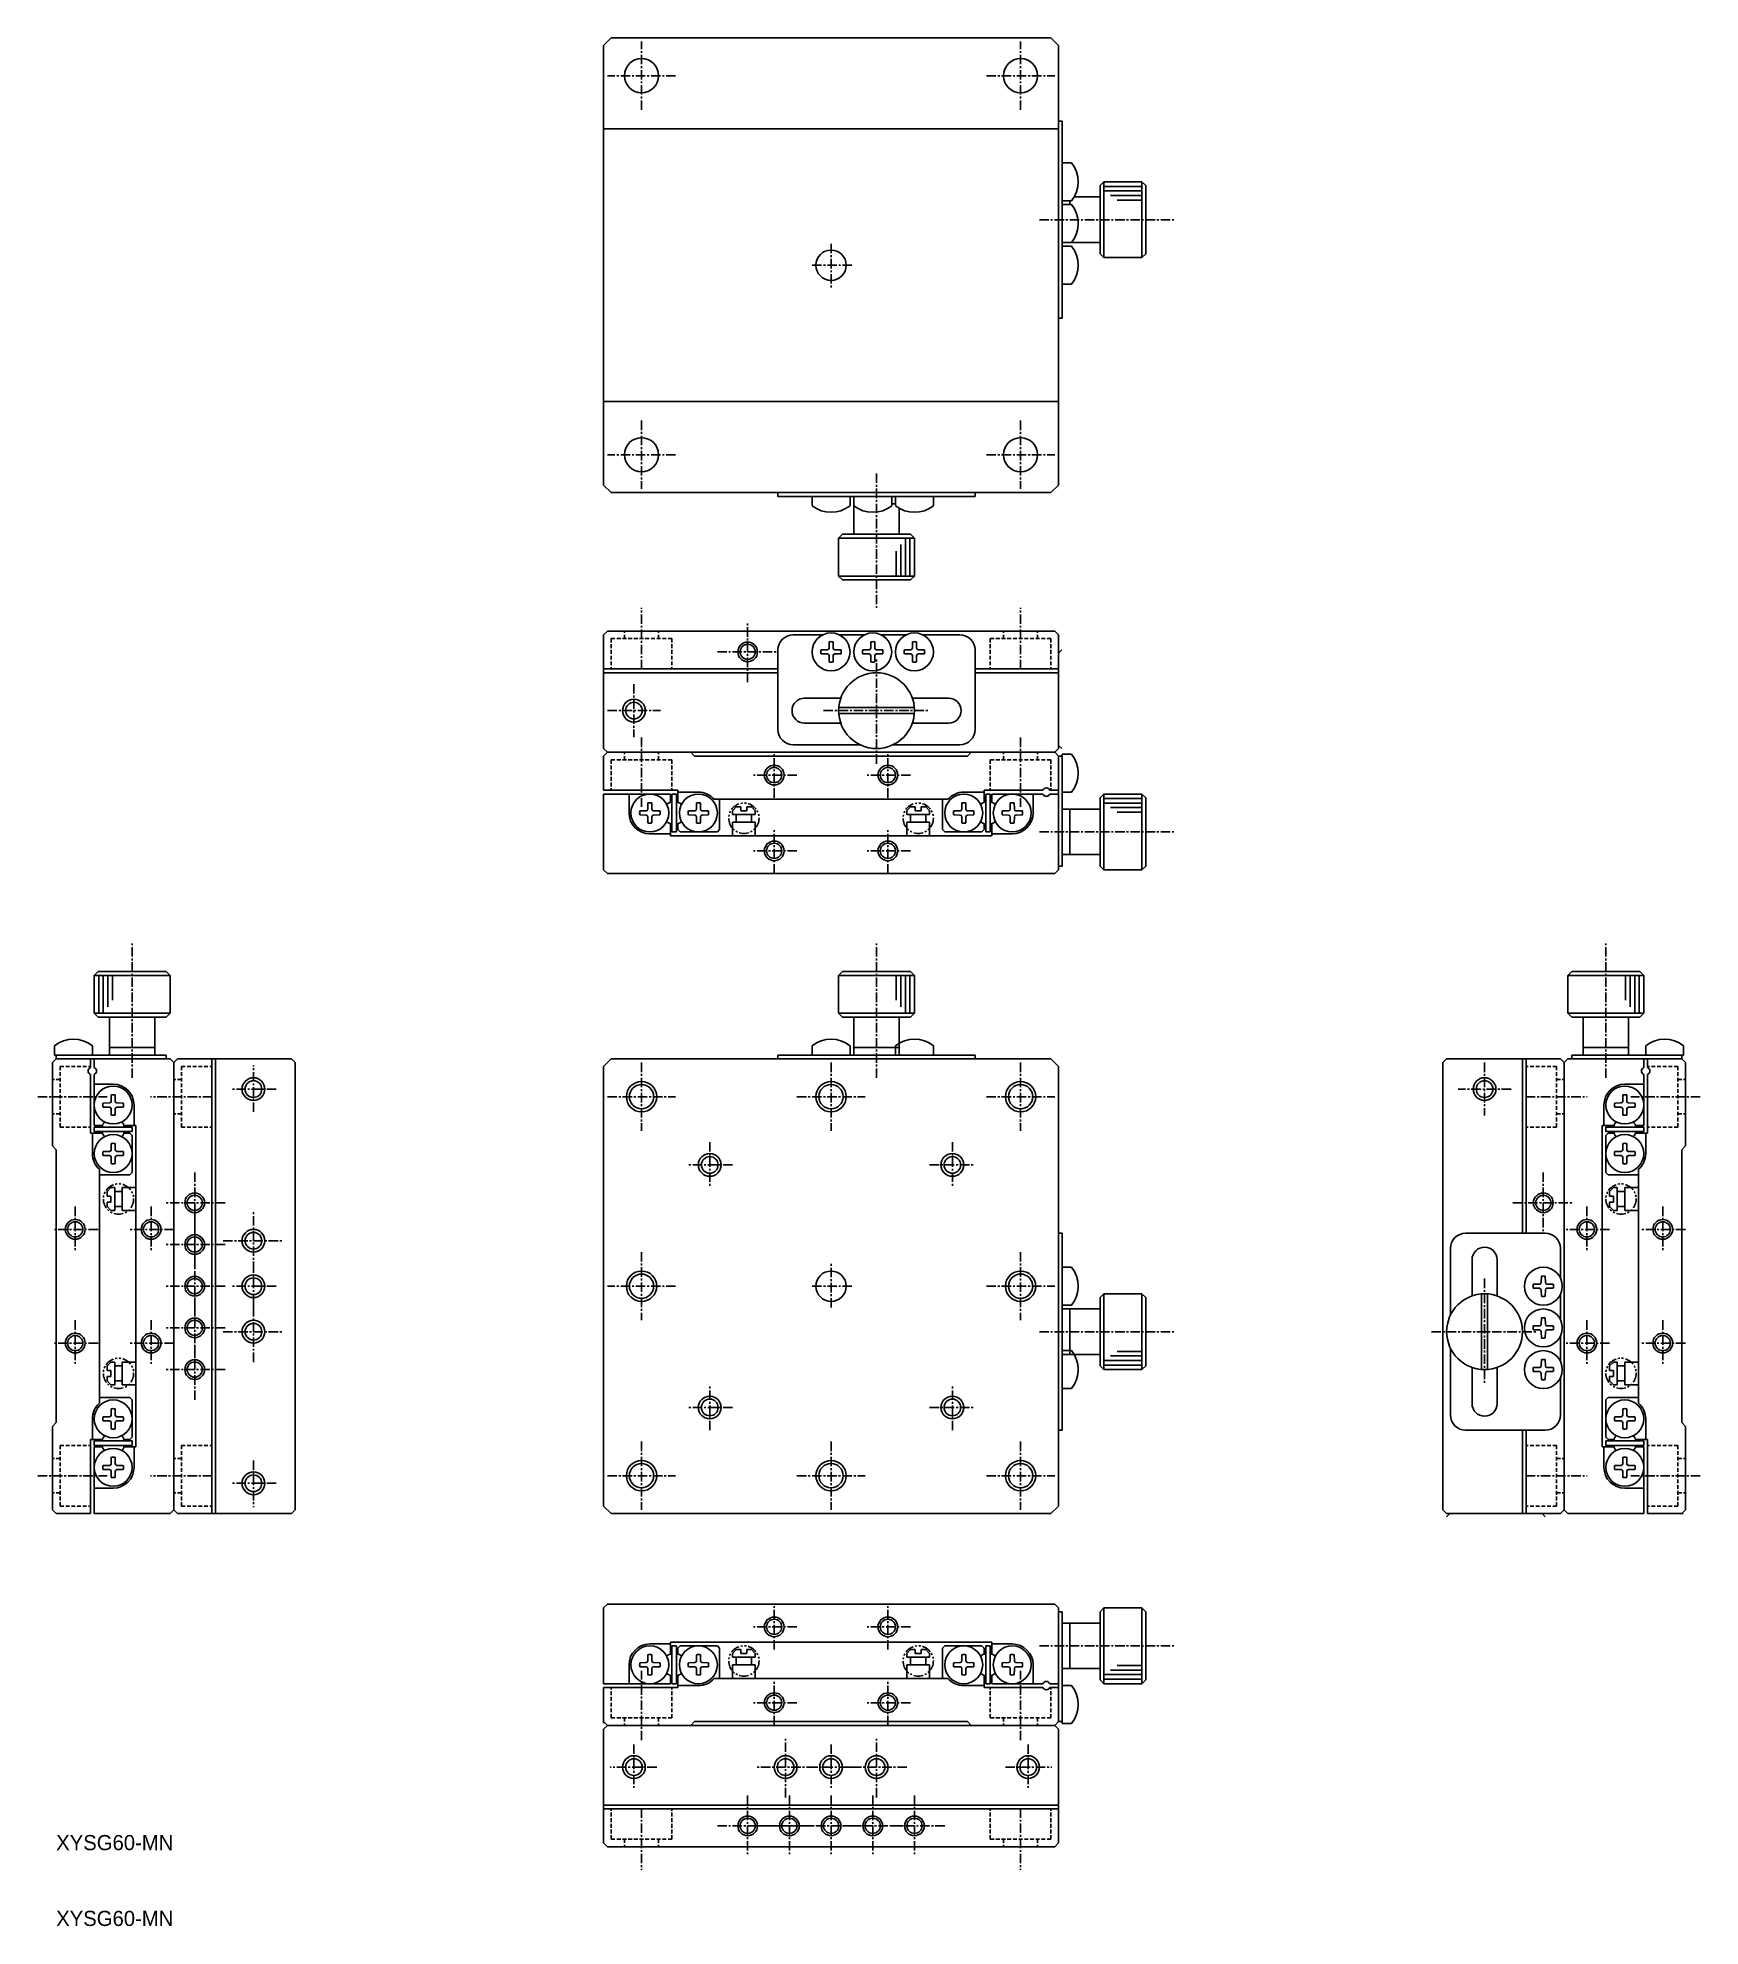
# Model space of a CAD drawing. Extents: x 62 to 281, y 71 to 320.
import ezdxf

# ---------------------------------------------------------------- set-up
doc = ezdxf.new("R2010")
doc.units = 0
for name, pattern in [('CENTER', [2, 1.25, -0.25, 0.25, -0.25]), ('DASHED', [0.75, 0.5, -0.25]), ('PHANTOM', [2.5, 1.25, -0.25, 0.25, -0.25, 0.25, -0.25])]:
    doc.linetypes.add(name, pattern=pattern)
doc.layers.get('0').update_dxf_attribs({"linetype": 'CONTINUOUS'})
doc.layers.add('CENTER', color=1, linetype='CENTER')

msp = doc.modelspace()

# ---------------------------------------------------------------- texts
at = {"color": 7, "linetype": 'CONTINUOUS'}
for p in [(64.52, 80.99), (64.52, 70.99)]:
    msp.add_text('XYSG60-MN', height=2, dxfattribs=at).set_placement(p)

# ---------------------------------------------------------------- linework, layer by layer
at = {"color": 7, "linetype": 'CONTINUOUS'}
for p, q in [((137.73, 320.08), (136.73, 319.08)), ((136.73, 261.08), (136.73, 319.08)), ((195.73, 320.08), (137.73, 320.08)), ((196.73, 319.08), (195.73, 320.08)), ((196.73, 319.08), (196.73, 261.08)), ((197.23, 309.08), (196.73, 309.08)), ((197.23, 283.08), (197.23, 309.08)), ((136.73, 308.08), (196.73, 308.08)), ((197.23, 303.58), (198.46, 303.58)), ((198.8, 299.08), (202.23, 299.08)), ((202.23, 300.58), (202.73, 301.08)), ((202.23, 291.58), (202.23, 300.58)), ((202.73, 291.08), (202.73, 301.08)), ((202.73, 301.08), (207.73, 301.08)), ((207.73, 291.08), (207.73, 301.08)), ((207.73, 301.08), (208.23, 300.58)), ((208.23, 291.58), (208.23, 300.58)), ((197.23, 298.58), (198.46, 298.58)), ((197.23, 298.08), (198.46, 298.08)), ((198.23, 298.08), (198.23, 298.58)), ((197.23, 293.08), (198.46, 293.08)), ((197.23, 293.08), (202.23, 293.08)), ((197.23, 292.58), (198.46, 292.58)), ((202.73, 291.08), (202.23, 291.58)), ((208.23, 291.58), (207.73, 291.08)), ((202.73, 291.08), (207.73, 291.08)), ((197.23, 287.58), (198.46, 287.58)), ((197.23, 283.08), (196.73, 283.08)), ((136.73, 272.08), (196.73, 272.08)), ((136.73, 261.08), (137.73, 260.08)), ((195.73, 260.08), (137.73, 260.08)), ((159.73, 259.58), (159.73, 260.08)), ((159.73, 259.58), (185.73, 259.58)), ((164.23, 259.58), (164.23, 258.36)), ((169.23, 259.58), (169.23, 258.36)), ((169.73, 259.58), (169.73, 258.36)), ((169.73, 259.58), (169.73, 254.58)), ((174.73, 259.58), (174.73, 258.36)), ((175.23, 259.58), (175.23, 258.36)), ((180.23, 259.58), (180.23, 258.36)), ((185.73, 259.58), (185.73, 260.08)), ((196.73, 261.08), (195.73, 260.08)), ((174.73, 258.58), (175.23, 258.58)), ((175.73, 258.02), (175.73, 254.58)), ((167.73, 254.08), (168.23, 254.58)), ((168.23, 254.58), (177.23, 254.58)), ((177.23, 254.58), (177.73, 254.08)), ((167.73, 254.08), (177.73, 254.08)), ((167.73, 254.08), (167.73, 249.08)), ((177.73, 254.08), (177.73, 249.08)), ((167.73, 249.08), (177.73, 249.08)), ((168.23, 248.58), (167.73, 249.08)), ((168.23, 248.58), (177.23, 248.58)), ((177.73, 249.08), (177.23, 248.58)), ((137.23, 241.82), (136.73, 241.32)), ((137.23, 241.82), (196.23, 241.82)), ((196.23, 241.82), (196.73, 241.32)), ((136.73, 226.32), (136.73, 241.32)), ((159.73, 228.82), (159.73, 239.32)), ((161.73, 241.32), (165.64, 241.32)), ((166.24, 239.35), (165.41, 239.33)), ((166.24, 239.35), (166.4, 239.42)), ((166.46, 239.55), (166.4, 239.42)), ((166.46, 239.55), (166.47, 240.4)), ((167.01, 239.55), (166.99, 240.4)), ((167.01, 239.55), (167.07, 239.42)), ((167.23, 239.35), (167.07, 239.42)), ((167.23, 239.35), (168.06, 239.33)), ((167.82, 241.32), (171.14, 241.32)), ((171.74, 239.35), (170.91, 239.33)), ((171.74, 239.35), (171.9, 239.42)), ((171.96, 239.55), (171.9, 239.42)), ((171.96, 239.55), (171.97, 240.4)), ((172.51, 239.55), (172.49, 240.4)), ((172.51, 239.55), (172.57, 239.42)), ((172.73, 239.35), (172.57, 239.42)), ((172.73, 239.35), (173.56, 239.33)), ((173.32, 241.32), (176.64, 241.32)), ((177.24, 239.35), (176.41, 239.33)), ((177.24, 239.35), (177.4, 239.42)), ((177.46, 239.55), (177.4, 239.42)), ((177.46, 239.55), (177.47, 240.4)), ((178.01, 239.55), (177.99, 240.4)), ((178.01, 239.55), (178.07, 239.42)), ((178.23, 239.35), (178.07, 239.42)), ((178.23, 239.35), (179.06, 239.33)), ((178.82, 241.32), (183.73, 241.32)), ((185.73, 228.82), (185.73, 239.32)), ((196.73, 226.32), (196.73, 241.32)), ((136.73, 236.82), (159.73, 236.82)), ((166.24, 238.8), (165.41, 238.81)), ((166.24, 238.8), (166.4, 238.72)), ((166.46, 238.59), (166.4, 238.72)), ((166.46, 238.59), (166.47, 237.75)), ((167.01, 238.59), (166.99, 237.75)), ((167.01, 238.59), (167.07, 238.72)), ((167.23, 238.8), (167.07, 238.72)), ((167.23, 238.8), (168.06, 238.81)), ((171.74, 238.8), (170.91, 238.81)), ((171.74, 238.8), (171.9, 238.72)), ((171.96, 238.59), (171.9, 238.72)), ((171.96, 238.59), (171.97, 237.75)), ((172.51, 238.59), (172.49, 237.75)), ((172.51, 238.59), (172.57, 238.72)), ((172.73, 238.8), (172.57, 238.72)), ((172.73, 238.8), (173.56, 238.81)), ((177.24, 238.8), (176.41, 238.81)), ((177.24, 238.8), (177.4, 238.72)), ((177.46, 238.59), (177.4, 238.72)), ((177.46, 238.59), (177.47, 237.75)), ((178.01, 238.59), (177.99, 237.75)), ((178.01, 238.59), (178.07, 238.72)), ((178.23, 238.8), (178.07, 238.72)), ((178.23, 238.8), (179.06, 238.81)), ((185.73, 236.82), (196.73, 236.82)), ((136.73, 236.32), (159.73, 236.32)), ((185.73, 236.32), (196.73, 236.32)), ((168.09, 232.97), (163.23, 232.97)), ((177.72, 231.72), (167.75, 231.72)), ((182.23, 232.97), (177.38, 232.97)), ((167.95, 229.67), (163.23, 229.67)), ((177.72, 230.92), (167.75, 230.92)), ((182.23, 229.67), (177.52, 229.67)), ((161.73, 226.82), (170.56, 226.82)), ((174.91, 226.82), (183.73, 226.82)), ((137.23, 225.82), (136.73, 226.32)), ((137.23, 225.82), (136.73, 225.32)), ((136.73, 220.82), (136.73, 225.32)), ((137.23, 225.82), (196.23, 225.82)), ((137.23, 225.82), (148.23, 225.82)), ((148.73, 225.32), (148.23, 225.82)), ((148.73, 225.32), (184.73, 225.32)), ((185.23, 225.82), (184.73, 225.32)), ((196.23, 225.82), (185.23, 225.82)), ((196.73, 226.32), (196.23, 225.82)), ((196.23, 225.82), (196.73, 225.32)), ((197.23, 225.32), (196.73, 225.32)), ((196.73, 225.32), (196.73, 210.32)), ((197.23, 225.57), (198.46, 225.57)), ((197.23, 225.57), (197.23, 210.82)), ((136.73, 220.82), (146.53, 220.82)), ((136.73, 220.32), (136.73, 210.32)), ((136.73, 220.32), (145.53, 220.32)), ((140.08, 217.82), (140.08, 220.32)), ((145.53, 220.32), (145.53, 219.24)), ((145.73, 220.32), (146.33, 220.32)), ((145.73, 220.32), (145.73, 215.32)), ((146.33, 220.32), (146.33, 215.32)), ((146.53, 220.82), (146.53, 219.24)), ((149.23, 220.57), (146.53, 220.57)), ((151.31, 219.62), (182.16, 219.62)), ((152.03, 215.62), (152.03, 219.62)), ((181.43, 215.62), (181.43, 219.62)), ((184.23, 220.57), (186.93, 220.57)), ((186.93, 220.82), (186.93, 219.24)), ((186.93, 220.82), (194.68, 220.82)), ((187.13, 220.32), (187.73, 220.32)), ((187.13, 220.32), (187.13, 215.32)), ((187.73, 220.32), (187.73, 215.32)), ((187.93, 220.32), (187.93, 219.24)), ((187.93, 220.32), (194.68, 220.32)), ((193.38, 217.82), (193.38, 220.32)), ((196.73, 220.82), (195.59, 220.82)), ((196.73, 220.32), (195.59, 220.32)), ((197.23, 220.57), (198.46, 220.57)), ((202.23, 219.82), (202.73, 220.32)), ((202.23, 210.82), (202.23, 219.82)), ((202.73, 210.32), (202.73, 220.32)), ((202.73, 220.32), (207.73, 220.32)), ((207.73, 210.32), (207.73, 220.32)), ((207.73, 220.32), (208.23, 219.82)), ((208.23, 210.82), (208.23, 219.82)), ((142.35, 218.1), (141.51, 218.08)), ((142.35, 217.55), (141.51, 217.56)), ((142.35, 218.1), (142.49, 218.16)), ((142.35, 217.55), (142.49, 217.49)), ((142.56, 218.32), (142.49, 218.16)), ((142.56, 217.32), (142.49, 217.49)), ((142.56, 218.32), (142.57, 219.15)), ((142.56, 217.32), (142.57, 216.5)), ((143.11, 218.32), (143.09, 219.15)), ((143.11, 217.32), (143.09, 216.5)), ((143.11, 218.32), (143.18, 218.16)), ((143.11, 217.32), (143.18, 217.49)), ((143.32, 218.1), (143.18, 218.16)), ((143.32, 217.55), (143.18, 217.49)), ((143.32, 218.1), (144.16, 218.08)), ((143.32, 217.55), (144.16, 217.56)), ((148.75, 218.1), (147.91, 218.08)), ((148.75, 217.55), (147.91, 217.56)), ((148.75, 218.1), (148.89, 218.16)), ((148.75, 217.55), (148.89, 217.49)), ((148.96, 218.32), (148.89, 218.16)), ((148.96, 217.32), (148.89, 217.49)), ((148.96, 218.32), (148.97, 219.15)), ((148.96, 217.32), (148.97, 216.5)), ((149.51, 218.32), (149.49, 219.15)), ((149.51, 217.32), (149.49, 216.5)), ((149.51, 218.32), (149.58, 218.16)), ((149.51, 217.32), (149.58, 217.49)), ((149.72, 218.1), (149.58, 218.16)), ((149.72, 217.55), (149.58, 217.49)), ((149.72, 218.1), (150.56, 218.08)), ((149.72, 217.55), (150.56, 217.56)), ((153.73, 218.12), (154.23, 218.62)), ((153.73, 218.12), (153.73, 217.62)), ((153.73, 217.62), (156.73, 217.62)), ((154.83, 218.62), (154.23, 218.62)), ((154.23, 217.62), (154.23, 216.62)), ((154.83, 218.62), (154.83, 218.12)), ((155.63, 218.12), (154.83, 218.12)), ((156.23, 218.62), (155.63, 218.62)), ((155.63, 218.62), (155.63, 218.12)), ((156.73, 218.12), (156.23, 218.62)), ((156.23, 216.62), (156.23, 217.62)), ((156.73, 218.12), (156.73, 217.62)), ((176.73, 218.12), (177.23, 218.62)), ((176.73, 218.12), (176.73, 217.62)), ((179.73, 217.62), (176.73, 217.62)), ((177.23, 218.62), (177.83, 218.62)), ((177.23, 216.62), (177.23, 217.62)), ((177.83, 218.62), (177.83, 218.12)), ((177.83, 218.12), (178.63, 218.12)), ((178.63, 218.62), (179.23, 218.62)), ((178.63, 218.62), (178.63, 218.12)), ((179.73, 218.12), (179.23, 218.62)), ((179.23, 217.62), (179.23, 216.62)), ((179.73, 218.12), (179.73, 217.62)), ((183.75, 218.1), (182.91, 218.08)), ((183.75, 217.55), (182.91, 217.56)), ((183.75, 218.1), (183.89, 218.16)), ((183.75, 217.55), (183.89, 217.49)), ((183.96, 218.32), (183.89, 218.16)), ((183.96, 217.32), (183.89, 217.49)), ((183.96, 218.32), (183.97, 219.15)), ((183.96, 217.32), (183.97, 216.5)), ((184.51, 218.32), (184.49, 219.15)), ((184.51, 217.32), (184.49, 216.5)), ((184.51, 218.32), (184.58, 218.16)), ((184.51, 217.32), (184.58, 217.49)), ((184.72, 218.1), (184.58, 218.16)), ((184.72, 217.55), (184.58, 217.49)), ((184.72, 218.1), (185.56, 218.08)), ((184.72, 217.55), (185.56, 217.56)), ((190.15, 218.1), (189.31, 218.08)), ((190.15, 217.55), (189.31, 217.56)), ((190.15, 218.1), (190.29, 218.16)), ((190.15, 217.55), (190.29, 217.49)), ((190.36, 218.32), (190.29, 218.16)), ((190.36, 217.32), (190.29, 217.49)), ((190.36, 218.32), (190.37, 219.15)), ((190.36, 217.32), (190.37, 216.5)), ((190.91, 218.32), (190.89, 219.15)), ((190.91, 217.32), (190.89, 216.5)), ((190.91, 218.32), (190.98, 218.16)), ((190.91, 217.32), (190.98, 217.49)), ((191.12, 218.1), (190.98, 218.16)), ((191.12, 217.55), (190.98, 217.49)), ((191.12, 218.1), (191.96, 218.08)), ((191.12, 217.55), (191.96, 217.56)), ((197.23, 218.32), (202.23, 218.32)), ((198.23, 212.32), (198.23, 218.32)), ((142.83, 215.07), (145.53, 215.07)), ((145.53, 214.82), (145.53, 216.41)), ((187.93, 214.82), (145.53, 214.82)), ((146.33, 215.32), (145.73, 215.32)), ((146.53, 215.62), (146.53, 216.41)), ((146.53, 215.62), (146.83, 215.32)), ((151.73, 215.32), (146.83, 215.32)), ((152.03, 215.62), (151.73, 215.32)), ((153.73, 216.62), (156.73, 216.62)), ((153.73, 214.82), (153.73, 216.62)), ((156.73, 216.62), (156.73, 214.82)), ((179.73, 216.62), (176.73, 216.62)), ((176.73, 216.62), (176.73, 214.82)), ((179.73, 214.82), (179.73, 216.62)), ((181.43, 215.62), (181.73, 215.32)), ((181.73, 215.32), (186.63, 215.32)), ((186.93, 215.62), (186.63, 215.32)), ((186.93, 215.62), (186.93, 216.41)), ((187.73, 215.32), (187.13, 215.32)), ((187.93, 214.82), (187.93, 216.41)), ((190.63, 215.07), (187.93, 215.07)), ((197.23, 212.32), (202.23, 212.32)), ((136.73, 210.32), (137.23, 209.82)), ((137.23, 209.82), (196.23, 209.82)), ((196.73, 210.32), (196.23, 209.82)), ((197.23, 210.82), (196.73, 210.82)), ((202.73, 210.32), (202.23, 210.82)), ((202.73, 210.32), (207.73, 210.32)), ((208.23, 210.82), (207.73, 210.32)), ((69.54, 196.39), (70.04, 196.89)), ((79.04, 196.89), (70.04, 196.89)), ((79.04, 196.89), (79.54, 196.39)), ((168.23, 196.89), (167.73, 196.39)), ((168.23, 196.89), (177.23, 196.89)), ((177.73, 196.39), (177.23, 196.89)), ((264.43, 196.89), (263.93, 196.39)), ((264.43, 196.89), (273.43, 196.89)), ((273.93, 196.39), (273.43, 196.89)), ((79.54, 196.39), (69.54, 196.39)), ((69.54, 191.39), (69.54, 196.39)), ((79.54, 191.39), (79.54, 196.39)), ((167.73, 196.39), (177.73, 196.39)), ((167.73, 191.39), (167.73, 196.39)), ((177.73, 191.39), (177.73, 196.39)), ((263.93, 196.39), (273.93, 196.39)), ((263.93, 191.39), (263.93, 196.39)), ((273.93, 191.39), (273.93, 196.39)), ((79.54, 191.39), (69.54, 191.39)), ((70.04, 190.89), (69.54, 191.39)), ((79.04, 190.89), (70.04, 190.89)), ((71.54, 185.89), (71.54, 190.89)), ((77.54, 185.89), (77.54, 190.89)), ((79.54, 191.39), (79.04, 190.89)), ((167.73, 191.39), (177.73, 191.39)), ((167.73, 191.39), (168.23, 190.89)), ((168.23, 190.89), (177.23, 190.89)), ((169.73, 185.89), (169.73, 190.89)), ((175.73, 185.89), (175.73, 190.89)), ((177.23, 190.89), (177.73, 191.39)), ((263.93, 191.39), (273.93, 191.39)), ((263.93, 191.39), (264.43, 190.89)), ((264.43, 190.89), (273.43, 190.89)), ((265.93, 185.89), (265.93, 190.89)), ((271.93, 185.89), (271.93, 190.89)), ((273.43, 190.89), (273.93, 191.39)), ((64.29, 185.89), (64.29, 187.11)), ((69.29, 185.89), (69.29, 187.11)), ((77.54, 186.89), (71.54, 186.89)), ((164.23, 185.89), (164.23, 187.11)), ((169.23, 185.89), (169.23, 187.11)), ((169.73, 186.89), (175.73, 186.89)), ((175.23, 185.89), (175.23, 187.11)), ((180.23, 185.89), (180.23, 187.11)), ((265.93, 186.89), (271.93, 186.89)), ((274.18, 185.89), (274.18, 187.11)), ((279.18, 185.89), (279.18, 187.11)), ((64.04, 184.89), (64.54, 185.39)), ((64.04, 184.89), (64.04, 173.89)), ((64.29, 185.89), (79.04, 185.89)), ((64.54, 185.89), (64.54, 185.39)), ((64.54, 185.39), (79.54, 185.39)), ((69.04, 185.39), (69.04, 184.25)), ((69.54, 185.39), (69.54, 184.25)), ((79.04, 185.89), (79.04, 185.39)), ((79.54, 185.39), (80.04, 184.89)), ((80.04, 184.89), (80.54, 185.39)), ((80.04, 125.89), (80.04, 184.89)), ((80.04, 125.89), (80.04, 184.89)), ((95.54, 185.39), (80.54, 185.39)), ((85.04, 185.39), (85.04, 125.39)), ((85.54, 185.39), (85.54, 125.39)), ((96.04, 184.89), (95.54, 185.39)), ((96.04, 184.89), (96.04, 125.89)), ((136.73, 184.39), (137.73, 185.39)), ((136.73, 184.39), (136.73, 126.39)), ((195.73, 185.39), (137.73, 185.39)), ((159.73, 185.89), (185.73, 185.89)), ((159.73, 185.89), (159.73, 185.39)), ((185.73, 185.89), (185.73, 185.39)), ((196.73, 184.39), (195.73, 185.39)), ((196.73, 126.39), (196.73, 184.39)), ((247.43, 184.89), (247.93, 185.39)), ((247.43, 184.89), (247.43, 125.89)), ((247.93, 185.39), (262.93, 185.39)), ((257.93, 185.39), (257.93, 162.39)), ((258.43, 185.39), (258.43, 162.39)), ((263.43, 184.89), (262.93, 185.39)), ((263.93, 185.39), (263.43, 184.89)), ((263.43, 125.89), (263.43, 184.89)), ((263.43, 184.89), (263.43, 125.89)), ((278.93, 185.39), (263.93, 185.39)), ((264.43, 185.89), (264.43, 185.39)), ((279.18, 185.89), (264.43, 185.89)), ((273.93, 185.39), (273.93, 184.25)), ((274.43, 185.39), (274.43, 184.25)), ((278.93, 185.89), (278.93, 185.39)), ((279.43, 184.89), (278.93, 185.39)), ((279.43, 184.89), (279.43, 173.89)), ((69.04, 175.59), (69.04, 183.33)), ((69.54, 176.59), (69.54, 183.33)), ((72.04, 182.04), (69.54, 182.04)), ((271.43, 182.04), (273.93, 182.04)), ((273.93, 176.59), (273.93, 183.33)), ((274.43, 175.59), (274.43, 183.33)), ((71.54, 179.56), (70.72, 179.55)), ((71.54, 179.56), (71.71, 179.64)), ((71.77, 179.77), (71.71, 179.64)), ((71.77, 179.77), (71.78, 180.62)), ((72.32, 179.77), (72.3, 180.62)), ((72.32, 179.77), (72.38, 179.64)), ((72.54, 179.56), (72.38, 179.64)), ((72.54, 179.56), (73.37, 179.55)), ((270.93, 179.56), (270.1, 179.55)), ((270.93, 179.56), (271.09, 179.64)), ((271.15, 179.77), (271.09, 179.64)), ((271.15, 179.77), (271.17, 180.62)), ((271.7, 179.77), (271.69, 180.62)), ((271.7, 179.77), (271.76, 179.64)), ((271.93, 179.56), (271.76, 179.64)), ((271.93, 179.56), (272.75, 179.55)), ((71.54, 179.02), (70.72, 179.03)), ((71.54, 179.02), (71.71, 178.94)), ((71.77, 178.81), (71.71, 178.94)), ((71.77, 178.81), (71.78, 177.97)), ((72.32, 178.81), (72.3, 177.97)), ((72.32, 178.81), (72.38, 178.94)), ((72.54, 179.02), (72.38, 178.94)), ((72.54, 179.02), (73.37, 179.03)), ((74.79, 179.29), (74.79, 176.59)), ((268.68, 179.29), (268.68, 176.59)), ((270.93, 179.02), (270.1, 179.03)), ((270.93, 179.02), (271.09, 178.94)), ((271.15, 178.81), (271.09, 178.94)), ((271.15, 178.81), (271.17, 177.97)), ((271.7, 178.81), (271.69, 177.97)), ((271.7, 178.81), (271.76, 178.94)), ((271.93, 179.02), (271.76, 178.94)), ((271.93, 179.02), (272.75, 179.03)), ((69.04, 175.59), (70.63, 175.59)), ((69.29, 172.89), (69.29, 175.59)), ((69.54, 176.59), (70.63, 176.59)), ((69.54, 175.79), (69.54, 176.39)), ((69.54, 176.39), (74.54, 176.39)), ((69.54, 175.79), (74.54, 175.79)), ((75.04, 176.59), (73.46, 176.59)), ((74.24, 175.59), (73.46, 175.59)), ((74.24, 175.59), (74.54, 175.29)), ((74.54, 176.39), (74.54, 175.79)), ((74.54, 170.39), (74.54, 175.29)), ((75.04, 176.59), (75.04, 134.19)), ((268.43, 176.59), (270.01, 176.59)), ((268.43, 176.59), (268.43, 134.19)), ((268.93, 176.39), (268.93, 175.79)), ((273.93, 176.39), (268.93, 176.39)), ((273.93, 175.79), (268.93, 175.79)), ((269.23, 175.59), (268.93, 175.29)), ((268.93, 170.39), (268.93, 175.29)), ((269.23, 175.59), (270.01, 175.59)), ((273.93, 176.59), (272.84, 176.59)), ((274.43, 175.59), (272.84, 175.59)), ((273.93, 175.79), (273.93, 176.39)), ((274.18, 172.89), (274.18, 175.59)), ((64.04, 173.89), (64.54, 173.39)), ((64.54, 137.39), (64.54, 173.39)), ((71.54, 173.16), (70.72, 173.15)), ((71.54, 172.62), (70.72, 172.63)), ((71.54, 173.16), (71.71, 173.24)), ((71.54, 172.62), (71.71, 172.54)), ((71.77, 173.37), (71.71, 173.24)), ((71.77, 172.41), (71.71, 172.54)), ((71.77, 173.37), (71.78, 174.22)), ((71.77, 172.41), (71.78, 171.57)), ((72.32, 173.37), (72.3, 174.22)), ((72.32, 172.41), (72.3, 171.57)), ((72.32, 173.37), (72.38, 173.24)), ((72.32, 172.41), (72.38, 172.54)), ((72.54, 173.16), (72.38, 173.24)), ((72.54, 172.62), (72.38, 172.54)), ((72.54, 173.16), (73.37, 173.15)), ((72.54, 172.62), (73.37, 172.63)), ((270.93, 173.16), (270.1, 173.15)), ((270.93, 172.62), (270.1, 172.63)), ((270.93, 173.16), (271.09, 173.24)), ((270.93, 172.62), (271.09, 172.54)), ((271.15, 173.37), (271.09, 173.24)), ((271.15, 172.41), (271.09, 172.54)), ((271.15, 173.37), (271.17, 174.22)), ((271.15, 172.41), (271.17, 171.57)), ((271.7, 173.37), (271.69, 174.22)), ((271.7, 172.41), (271.69, 171.57)), ((271.7, 173.37), (271.76, 173.24)), ((271.7, 172.41), (271.76, 172.54)), ((271.93, 173.16), (271.76, 173.24)), ((271.93, 172.62), (271.76, 172.54)), ((271.93, 173.16), (272.75, 173.15)), ((271.93, 172.62), (272.75, 172.63)), ((279.43, 173.89), (278.93, 173.39)), ((278.93, 137.39), (278.93, 173.39)), ((70.24, 139.97), (70.24, 170.81)), ((74.24, 170.09), (70.24, 170.09)), ((74.24, 170.09), (74.54, 170.39)), ((269.23, 170.09), (268.93, 170.39)), ((269.23, 170.09), (273.23, 170.09)), ((273.23, 139.97), (273.23, 170.81)), ((71.74, 168.39), (71.24, 167.89)), ((71.24, 167.29), (71.24, 167.89)), ((71.24, 167.29), (71.74, 167.29)), ((71.74, 168.39), (72.24, 168.39)), ((71.74, 166.49), (71.74, 167.29)), ((72.24, 168.39), (72.24, 165.39)), ((72.24, 167.89), (73.24, 167.89)), ((73.24, 168.39), (73.24, 165.39)), ((75.04, 168.39), (73.24, 168.39)), ((269.93, 168.39), (269.43, 167.89)), ((269.43, 167.29), (269.43, 167.89)), ((269.43, 167.29), (269.93, 167.29)), ((269.93, 168.39), (270.43, 168.39)), ((269.93, 166.49), (269.93, 167.29)), ((270.43, 168.39), (270.43, 165.39)), ((270.43, 167.89), (271.43, 167.89)), ((271.43, 168.39), (271.43, 165.39)), ((273.23, 168.39), (271.43, 168.39)), ((71.24, 165.89), (71.24, 166.49)), ((71.24, 166.49), (71.74, 166.49)), ((71.74, 165.39), (71.24, 165.89)), ((71.74, 165.39), (72.24, 165.39)), ((73.24, 165.89), (72.24, 165.89)), ((73.24, 165.39), (75.04, 165.39)), ((269.43, 165.89), (269.43, 166.49)), ((269.43, 166.49), (269.93, 166.49)), ((269.93, 165.39), (269.43, 165.89)), ((269.93, 165.39), (270.43, 165.39)), ((271.43, 165.89), (270.43, 165.89)), ((271.43, 165.39), (273.23, 165.39)), ((197.23, 162.39), (196.73, 162.39)), ((197.23, 162.39), (197.23, 136.39)), ((250.43, 162.39), (260.93, 162.39)), ((248.43, 160.39), (248.43, 151.57)), ((262.93, 160.39), (262.93, 156.48)), ((197.23, 157.89), (198.46, 157.89)), ((251.28, 154.18), (251.28, 158.89)), ((254.58, 154.04), (254.58, 158.89)), ((260.2, 155.67), (259.35, 155.65)), ((260.2, 155.12), (259.35, 155.13)), ((260.2, 155.67), (260.33, 155.72)), ((260.2, 155.12), (260.33, 155.06)), ((260.4, 155.89), (260.33, 155.72)), ((260.4, 154.89), (260.33, 155.06)), ((260.4, 155.89), (260.42, 156.72)), ((260.4, 154.89), (260.42, 154.07)), ((260.95, 155.89), (260.94, 156.72)), ((260.95, 154.89), (260.94, 154.07)), ((260.95, 155.89), (261.03, 155.72)), ((260.95, 154.89), (261.03, 155.06)), ((261.16, 155.67), (261.03, 155.72)), ((261.16, 155.12), (261.03, 155.06)), ((261.16, 155.67), (262, 155.65)), ((261.16, 155.12), (262, 155.13)), ((197.23, 152.89), (198.46, 152.89)), ((197.23, 152.39), (202.23, 152.39)), ((198.23, 152.39), (198.23, 146.39)), ((202.73, 154.39), (202.23, 153.89)), ((202.23, 153.89), (202.23, 144.89)), ((202.73, 154.39), (202.73, 144.39)), ((202.73, 154.39), (207.73, 154.39)), ((207.73, 154.39), (207.73, 144.39)), ((208.23, 153.89), (207.73, 154.39)), ((208.23, 153.89), (208.23, 144.89)), ((252.53, 144.41), (252.53, 154.37)), ((253.33, 144.41), (253.33, 154.37)), ((262.93, 154.3), (262.93, 150.98)), ((260.2, 150.17), (259.35, 150.15)), ((260.2, 149.62), (259.35, 149.63)), ((260.2, 150.17), (260.33, 150.22)), ((260.2, 149.62), (260.33, 149.56)), ((260.4, 150.39), (260.33, 150.22)), ((260.4, 149.39), (260.33, 149.56)), ((260.4, 150.39), (260.42, 151.22)), ((260.95, 150.39), (260.94, 151.22)), ((260.95, 150.39), (261.03, 150.22)), ((260.95, 149.39), (261.03, 149.56)), ((261.16, 150.17), (261.03, 150.22)), ((261.16, 149.62), (261.03, 149.56)), ((261.16, 150.17), (262, 150.15)), ((261.16, 149.62), (262, 149.63)), ((248.43, 147.21), (248.43, 138.39)), ((260.4, 149.39), (260.42, 148.57)), ((260.95, 149.39), (260.94, 148.57)), ((262.93, 148.8), (262.93, 145.48)), ((71.74, 145.39), (71.24, 144.89)), ((71.24, 144.89), (71.24, 144.29)), ((71.74, 145.39), (72.24, 145.39)), ((72.24, 142.39), (72.24, 145.39)), ((73.24, 144.89), (72.24, 144.89)), ((73.24, 142.39), (73.24, 145.39)), ((73.24, 145.39), (75.04, 145.39)), ((197.23, 146.89), (198.46, 146.89)), ((197.23, 146.39), (202.23, 146.39)), ((202.23, 144.89), (202.73, 144.39)), ((207.73, 144.39), (208.23, 144.89)), ((251.28, 139.89), (251.28, 144.61)), ((254.58, 139.89), (254.58, 144.75)), ((260.2, 144.67), (259.35, 144.65)), ((260.2, 144.67), (260.33, 144.72)), ((260.4, 144.89), (260.33, 144.72)), ((260.4, 144.89), (260.42, 145.72)), ((260.95, 144.89), (260.94, 145.72)), ((260.95, 144.89), (261.03, 144.72)), ((261.16, 144.67), (261.03, 144.72)), ((261.16, 144.67), (262, 144.65)), ((269.93, 145.39), (269.43, 144.89)), ((269.43, 144.89), (269.43, 144.29)), ((269.93, 145.39), (270.43, 145.39)), ((270.43, 142.39), (270.43, 145.39)), ((271.43, 144.89), (270.43, 144.89)), ((271.43, 142.39), (271.43, 145.39)), ((271.43, 145.39), (273.23, 145.39)), ((71.24, 144.29), (71.74, 144.29)), ((71.24, 143.49), (71.24, 142.89)), ((71.24, 143.49), (71.74, 143.49)), ((71.74, 142.39), (71.24, 142.89)), ((71.74, 144.29), (71.74, 143.49)), ((71.74, 142.39), (72.24, 142.39)), ((72.24, 142.89), (73.24, 142.89)), ((75.04, 142.39), (73.24, 142.39)), ((202.73, 144.39), (207.73, 144.39)), ((260.2, 144.12), (259.35, 144.13)), ((260.2, 144.12), (260.33, 144.06)), ((260.4, 143.89), (260.33, 144.06)), ((260.4, 143.89), (260.42, 143.07)), ((260.95, 143.89), (260.94, 143.07)), ((260.95, 143.89), (261.03, 144.06)), ((261.16, 144.12), (261.03, 144.06)), ((261.16, 144.12), (262, 144.13)), ((262.93, 143.3), (262.93, 138.39)), ((269.43, 144.29), (269.93, 144.29)), ((269.43, 143.49), (269.43, 142.89)), ((269.43, 143.49), (269.93, 143.49)), ((269.93, 142.39), (269.43, 142.89)), ((269.93, 144.29), (269.93, 143.49)), ((269.93, 142.39), (270.43, 142.39)), ((270.43, 142.89), (271.43, 142.89)), ((273.23, 142.39), (271.43, 142.39)), ((74.24, 140.69), (70.24, 140.69)), ((74.24, 140.69), (74.54, 140.39)), ((74.54, 140.39), (74.54, 135.49)), ((197.23, 141.89), (198.46, 141.89)), ((269.23, 140.69), (268.93, 140.39)), ((268.93, 140.39), (268.93, 135.49)), ((269.23, 140.69), (273.23, 140.69)), ((64.54, 137.39), (64.04, 136.89)), ((69.29, 137.89), (69.29, 135.19)), ((71.54, 138.16), (70.72, 138.15)), ((71.54, 137.62), (70.72, 137.63)), ((71.54, 138.16), (71.71, 138.24)), ((71.54, 137.62), (71.71, 137.54)), ((71.77, 138.37), (71.71, 138.24)), ((71.77, 137.41), (71.71, 137.54)), ((71.77, 138.37), (71.78, 139.22)), ((71.77, 137.41), (71.78, 136.57)), ((72.32, 138.37), (72.3, 139.22)), ((72.32, 137.41), (72.3, 136.57)), ((72.32, 138.37), (72.38, 138.24)), ((72.32, 137.41), (72.38, 137.54)), ((72.54, 138.16), (72.38, 138.24)), ((72.54, 137.62), (72.38, 137.54)), ((72.54, 138.16), (73.37, 138.15)), ((72.54, 137.62), (73.37, 137.63)), ((270.93, 138.16), (270.1, 138.15)), ((270.93, 137.62), (270.1, 137.63)), ((270.93, 138.16), (271.09, 138.24)), ((270.93, 137.62), (271.09, 137.54)), ((271.15, 138.37), (271.09, 138.24)), ((271.15, 137.41), (271.09, 137.54)), ((271.15, 138.37), (271.17, 139.22)), ((271.15, 137.41), (271.17, 136.57)), ((271.7, 138.37), (271.69, 139.22)), ((271.7, 137.41), (271.69, 136.57)), ((271.7, 138.37), (271.76, 138.24)), ((271.7, 137.41), (271.76, 137.54)), ((271.93, 138.16), (271.76, 138.24)), ((271.93, 137.62), (271.76, 137.54)), ((271.93, 138.16), (272.75, 138.15)), ((271.93, 137.62), (272.75, 137.63)), ((274.18, 137.89), (274.18, 135.19)), ((278.93, 137.39), (279.43, 136.89)), ((64.04, 125.89), (64.04, 136.89)), ((69.04, 135.19), (70.63, 135.19)), ((69.04, 125.39), (69.04, 135.19)), ((69.54, 134.39), (69.54, 134.99)), ((69.54, 134.99), (74.54, 134.99)), ((74.24, 135.19), (73.46, 135.19)), ((74.24, 135.19), (74.54, 135.49)), ((74.54, 134.99), (74.54, 134.39)), ((197.23, 136.39), (196.73, 136.39)), ((250.43, 136.39), (260.93, 136.39)), ((257.93, 136.39), (257.93, 125.39)), ((258.43, 136.39), (258.43, 125.39)), ((269.23, 135.19), (268.93, 135.49)), ((268.93, 134.99), (268.93, 134.39)), ((273.93, 134.99), (268.93, 134.99)), ((269.23, 135.19), (270.01, 135.19)), ((274.43, 135.19), (272.84, 135.19)), ((273.93, 134.39), (273.93, 134.99)), ((274.43, 125.39), (274.43, 135.19)), ((279.43, 125.89), (279.43, 136.89)), ((69.54, 134.39), (74.54, 134.39)), ((69.54, 134.19), (70.63, 134.19)), ((69.54, 125.39), (69.54, 134.19)), ((71.77, 131.97), (71.78, 132.82)), ((72.32, 131.97), (72.3, 132.82)), ((75.04, 134.19), (73.46, 134.19)), ((74.79, 131.49), (74.79, 134.19)), ((268.43, 134.19), (270.01, 134.19)), ((268.68, 131.49), (268.68, 134.19)), ((273.93, 134.39), (268.93, 134.39)), ((271.15, 131.97), (271.17, 132.82)), ((271.7, 131.97), (271.69, 132.82)), ((273.93, 134.19), (272.84, 134.19)), ((273.93, 125.39), (273.93, 134.19)), ((71.54, 131.76), (70.72, 131.75)), ((71.54, 131.22), (70.72, 131.23)), ((71.54, 131.76), (71.71, 131.84)), ((71.54, 131.22), (71.71, 131.14)), ((71.77, 131.97), (71.71, 131.84)), ((71.77, 131.01), (71.71, 131.14)), ((71.77, 131.01), (71.78, 130.17)), ((72.32, 131.01), (72.3, 130.17)), ((72.32, 131.97), (72.38, 131.84)), ((72.32, 131.01), (72.38, 131.14)), ((72.54, 131.76), (72.38, 131.84)), ((72.54, 131.22), (72.38, 131.14)), ((72.54, 131.76), (73.37, 131.75)), ((72.54, 131.22), (73.37, 131.23)), ((270.93, 131.76), (270.1, 131.75)), ((270.93, 131.22), (270.1, 131.23)), ((270.93, 131.76), (271.09, 131.84)), ((270.93, 131.22), (271.09, 131.14)), ((271.15, 131.97), (271.09, 131.84)), ((271.15, 131.01), (271.09, 131.14)), ((271.15, 131.01), (271.17, 130.17)), ((271.7, 131.01), (271.69, 130.17)), ((271.7, 131.97), (271.76, 131.84)), ((271.7, 131.01), (271.76, 131.14)), ((271.93, 131.76), (271.76, 131.84)), ((271.93, 131.22), (271.76, 131.14)), ((271.93, 131.76), (272.75, 131.75)), ((271.93, 131.22), (272.75, 131.23)), ((72.04, 128.74), (69.54, 128.74)), ((271.43, 128.74), (273.93, 128.74)), ((64.04, 125.89), (64.54, 125.39)), ((69.04, 125.39), (64.54, 125.39)), ((69.54, 125.39), (79.54, 125.39)), ((79.54, 125.39), (80.04, 125.89)), ((80.04, 125.89), (80.54, 125.39)), ((95.54, 125.39), (80.54, 125.39)), ((95.54, 125.39), (96.04, 125.89)), ((137.73, 125.39), (136.73, 126.39)), ((195.73, 125.39), (137.73, 125.39)), ((196.73, 126.39), (195.73, 125.39)), ((247.93, 125.39), (247.43, 125.89)), ((247.93, 125.39), (262.93, 125.39)), ((263.43, 125.89), (262.93, 125.39)), ((263.93, 125.39), (263.43, 125.89)), ((273.93, 125.39), (263.93, 125.39)), ((274.43, 125.39), (279.13, 125.39)), ((279.43, 125.89), (278.93, 125.39)), ((136.73, 112.95), (137.23, 113.45)), ((136.73, 102.95), (136.73, 112.95)), ((137.23, 113.45), (196.23, 113.45)), ((196.73, 112.95), (196.23, 113.45)), ((196.73, 97.95), (196.73, 112.95)), ((197.23, 112.45), (196.73, 112.45)), ((197.23, 97.7), (197.23, 112.45)), ((202.73, 112.95), (202.23, 112.45)), ((202.23, 112.45), (202.23, 103.45)), ((202.73, 112.95), (202.73, 102.95)), ((202.73, 112.95), (207.73, 112.95)), ((207.73, 112.95), (207.73, 102.95)), ((208.23, 112.45), (207.73, 112.95)), ((208.23, 112.45), (208.23, 103.45)), ((197.23, 110.95), (202.23, 110.95)), ((198.23, 110.95), (198.23, 104.95)), ((142.83, 108.2), (145.53, 108.2)), ((145.53, 108.45), (145.53, 106.87)), ((187.93, 108.45), (145.53, 108.45)), ((146.33, 107.95), (145.73, 107.95)), ((145.73, 102.95), (145.73, 107.95)), ((146.33, 102.95), (146.33, 107.95)), ((146.53, 107.65), (146.83, 107.95)), ((146.53, 107.65), (146.53, 106.87)), ((151.73, 107.95), (146.83, 107.95)), ((152.03, 107.65), (151.73, 107.95)), ((152.03, 107.65), (152.03, 103.65)), ((153.73, 106.95), (154.23, 107.45)), ((154.83, 107.45), (154.23, 107.45)), ((154.83, 107.45), (154.83, 106.95)), ((156.23, 107.45), (155.63, 107.45)), ((155.63, 107.45), (155.63, 106.95)), ((156.73, 106.95), (156.23, 107.45)), ((176.73, 106.95), (177.23, 107.45)), ((177.23, 107.45), (177.83, 107.45)), ((177.83, 107.45), (177.83, 106.95)), ((178.63, 107.45), (179.23, 107.45)), ((178.63, 107.45), (178.63, 106.95)), ((179.73, 106.95), (179.23, 107.45)), ((181.43, 107.65), (181.73, 107.95)), ((181.43, 107.65), (181.43, 103.65)), ((181.73, 107.95), (186.63, 107.95)), ((186.93, 107.65), (186.63, 107.95)), ((186.93, 107.65), (186.93, 106.87)), ((187.73, 107.95), (187.13, 107.95)), ((187.13, 102.95), (187.13, 107.95)), ((187.73, 102.95), (187.73, 107.95)), ((187.93, 108.45), (187.93, 106.87)), ((190.63, 108.2), (187.93, 108.2)), ((140.08, 105.45), (140.08, 102.95)), ((142.35, 105.73), (141.51, 105.71)), ((142.35, 105.18), (141.51, 105.19)), ((142.35, 105.73), (142.49, 105.79)), ((142.35, 105.18), (142.49, 105.12)), ((142.56, 105.95), (142.49, 105.79)), ((142.56, 104.95), (142.49, 105.12)), ((142.56, 105.95), (142.57, 106.78)), ((142.56, 104.95), (142.57, 104.13)), ((143.11, 105.95), (143.09, 106.78)), ((143.11, 104.95), (143.09, 104.13)), ((143.11, 105.95), (143.18, 105.79)), ((143.11, 104.95), (143.18, 105.12)), ((143.32, 105.73), (143.18, 105.79)), ((143.32, 105.18), (143.18, 105.12)), ((143.32, 105.73), (144.16, 105.71)), ((143.32, 105.18), (144.16, 105.19)), ((148.75, 105.73), (147.91, 105.71)), ((148.75, 105.18), (147.91, 105.19)), ((148.75, 105.73), (148.89, 105.79)), ((148.75, 105.18), (148.89, 105.12)), ((148.96, 105.95), (148.89, 105.79)), ((148.96, 104.95), (148.89, 105.12)), ((148.96, 105.95), (148.97, 106.78)), ((148.96, 104.95), (148.97, 104.13)), ((149.51, 105.95), (149.49, 106.78)), ((149.51, 104.95), (149.49, 104.13)), ((149.51, 105.95), (149.58, 105.79)), ((149.51, 104.95), (149.58, 105.12)), ((149.72, 105.73), (149.58, 105.79)), ((149.72, 105.18), (149.58, 105.12)), ((149.72, 105.73), (150.56, 105.71)), ((149.72, 105.18), (150.56, 105.19)), ((153.73, 106.95), (153.73, 106.45)), ((153.73, 106.45), (156.73, 106.45)), ((153.73, 105.45), (156.73, 105.45)), ((153.73, 103.65), (153.73, 105.45)), ((154.23, 106.45), (154.23, 105.45)), ((155.63, 106.95), (154.83, 106.95)), ((156.23, 105.45), (156.23, 106.45)), ((156.73, 106.95), (156.73, 106.45)), ((156.73, 105.45), (156.73, 103.65)), ((176.73, 106.95), (176.73, 106.45)), ((179.73, 106.45), (176.73, 106.45)), ((179.73, 105.45), (176.73, 105.45)), ((176.73, 105.45), (176.73, 103.65)), ((177.23, 105.45), (177.23, 106.45)), ((177.83, 106.95), (178.63, 106.95)), ((179.23, 106.45), (179.23, 105.45)), ((179.73, 106.95), (179.73, 106.45)), ((179.73, 103.65), (179.73, 105.45)), ((183.75, 105.73), (182.91, 105.71)), ((183.75, 105.18), (182.91, 105.19)), ((183.75, 105.73), (183.89, 105.79)), ((183.75, 105.18), (183.89, 105.12)), ((183.96, 105.95), (183.89, 105.79)), ((183.96, 104.95), (183.89, 105.12)), ((183.96, 105.95), (183.97, 106.78)), ((183.96, 104.95), (183.97, 104.13)), ((184.51, 105.95), (184.49, 106.78)), ((184.51, 104.95), (184.49, 104.13)), ((184.51, 105.95), (184.58, 105.79)), ((184.51, 104.95), (184.58, 105.12)), ((184.72, 105.73), (184.58, 105.79)), ((184.72, 105.18), (184.58, 105.12)), ((184.72, 105.73), (185.56, 105.71)), ((184.72, 105.18), (185.56, 105.19)), ((190.15, 105.73), (189.31, 105.71)), ((190.15, 105.18), (189.31, 105.19)), ((190.15, 105.73), (190.29, 105.79)), ((190.15, 105.18), (190.29, 105.12)), ((190.36, 105.95), (190.29, 105.79)), ((190.36, 104.95), (190.29, 105.12)), ((190.36, 105.95), (190.37, 106.78)), ((190.36, 104.95), (190.37, 104.13)), ((190.91, 105.95), (190.89, 106.78)), ((190.91, 104.95), (190.89, 104.13)), ((190.91, 105.95), (190.98, 105.79)), ((190.91, 104.95), (190.98, 105.12)), ((191.12, 105.73), (190.98, 105.79)), ((191.12, 105.18), (190.98, 105.12)), ((191.12, 105.73), (191.96, 105.71)), ((191.12, 105.18), (191.96, 105.19)), ((193.38, 105.45), (193.38, 102.95)), ((197.23, 104.95), (202.23, 104.95)), ((136.73, 102.95), (145.53, 102.95)), ((136.73, 102.45), (136.73, 97.75)), ((136.73, 102.45), (146.53, 102.45)), ((145.53, 102.95), (145.53, 104.04)), ((145.73, 102.95), (146.33, 102.95)), ((146.53, 102.45), (146.53, 104.04)), ((149.23, 102.7), (146.53, 102.7)), ((151.31, 103.65), (182.16, 103.65)), ((184.23, 102.7), (186.93, 102.7)), ((186.93, 102.45), (186.93, 104.04)), ((186.93, 102.45), (194.68, 102.45)), ((187.13, 102.95), (187.73, 102.95)), ((187.93, 102.95), (187.93, 104.04)), ((187.93, 102.95), (194.68, 102.95)), ((196.73, 102.95), (195.59, 102.95)), ((196.73, 102.45), (195.59, 102.45)), ((197.23, 102.7), (198.46, 102.7)), ((202.23, 103.45), (202.73, 102.95)), ((202.73, 102.95), (207.73, 102.95)), ((207.73, 102.95), (208.23, 103.45)), ((137.23, 97.45), (136.73, 97.95)), ((137.23, 97.45), (136.73, 96.95)), ((137.23, 97.45), (196.23, 97.45)), ((137.23, 97.45), (148.23, 97.45)), ((148.73, 97.95), (148.23, 97.45)), ((148.73, 97.95), (184.73, 97.95)), ((185.23, 97.45), (184.73, 97.95)), ((196.23, 97.45), (185.23, 97.45)), ((196.23, 97.45), (196.73, 97.95)), ((196.73, 96.95), (196.23, 97.45)), ((197.23, 97.95), (196.73, 97.95)), ((197.23, 97.7), (198.46, 97.7)), ((136.73, 96.95), (136.73, 81.95)), ((196.73, 96.95), (196.73, 81.95)), ((136.73, 86.95), (196.73, 86.95)), ((136.73, 86.45), (196.73, 86.45)), ((137.23, 81.45), (136.73, 81.95)), ((196.23, 81.45), (137.23, 81.45)), ((196.23, 81.45), (196.73, 81.95))]:
    msp.add_line(p, q, dxfattribs=at)
at = {"color": 3, "linetype": 'CONTINUOUS'}
for p, q in [((202.73, 300.48), (207.73, 300.48)), ((202.73, 299.88), (207.73, 299.88)), ((203.6, 299.28), (207.73, 299.28)), ((204.47, 298.68), (207.73, 298.68)), ((175.33, 252.35), (175.33, 249.08)), ((175.93, 253.22), (175.93, 249.08)), ((176.53, 254.08), (176.53, 249.08)), ((177.13, 254.08), (177.13, 249.08)), ((197.16, 239.32), (196.73, 238.9)), ((196.73, 226.74), (197.16, 226.32)), ((202.73, 219.72), (207.73, 219.72)), ((202.73, 219.12), (207.73, 219.12)), ((203.6, 218.52), (207.73, 218.52)), ((204.47, 217.92), (207.73, 217.92)), ((70.14, 191.39), (70.14, 196.39)), ((70.74, 191.39), (70.74, 196.39)), ((71.34, 192.25), (71.34, 196.39)), ((71.94, 193.12), (71.94, 196.39)), ((175.33, 193.12), (175.33, 196.39)), ((175.93, 192.25), (175.93, 196.39)), ((176.53, 191.39), (176.53, 196.39)), ((177.13, 191.39), (177.13, 196.39)), ((271.53, 193.12), (271.53, 196.39)), ((272.13, 192.25), (272.13, 196.39)), ((272.73, 191.39), (272.73, 196.39)), ((273.33, 191.39), (273.33, 196.39)), ((202.73, 145.59), (207.73, 145.59)), ((202.73, 144.99), (207.73, 144.99)), ((203.6, 146.19), (207.73, 146.19)), ((204.47, 146.79), (207.73, 146.79)), ((248.35, 125.39), (247.93, 124.97)), ((260.93, 124.97), (260.51, 125.39)), ((203.6, 104.75), (207.73, 104.75)), ((204.47, 105.35), (207.73, 105.35)), ((202.73, 104.15), (207.73, 104.15)), ((202.73, 103.55), (207.73, 103.55))]:
    msp.add_line(p, q, dxfattribs=at)
at = {"color": 3, "linetype": 'DASHED'}
for p, q in [((139.48, 240.82), (139.48, 241.82)), ((143.98, 240.82), (143.98, 241.82)), ((189.48, 240.82), (189.48, 241.82)), ((193.98, 240.82), (193.98, 241.82)), ((137.73, 240.82), (137.73, 236.82)), ((137.73, 240.82), (145.73, 240.82)), ((145.73, 240.82), (145.73, 236.82)), ((187.73, 240.82), (195.73, 240.82)), ((187.73, 240.82), (187.73, 236.82)), ((195.73, 240.82), (195.73, 236.82)), ((137.73, 224.82), (137.73, 220.82)), ((137.73, 224.82), (145.73, 224.82)), ((139.48, 224.82), (139.48, 225.82)), ((143.98, 224.82), (143.98, 225.82)), ((145.73, 224.82), (145.73, 220.82)), ((187.73, 224.82), (187.73, 220.82)), ((187.73, 224.82), (195.73, 224.82)), ((189.48, 224.82), (189.48, 225.82)), ((193.98, 224.82), (193.98, 225.82)), ((195.73, 224.82), (195.73, 220.82)), ((65.04, 184.39), (69.04, 184.39)), ((65.04, 176.39), (65.04, 184.39)), ((81.04, 184.39), (81.04, 176.39)), ((81.04, 184.39), (85.04, 184.39)), ((262.43, 184.39), (258.43, 184.39)), ((262.43, 184.39), (262.43, 176.39)), ((278.43, 184.39), (274.43, 184.39)), ((278.43, 176.39), (278.43, 184.39)), ((65.04, 182.64), (64.04, 182.64)), ((81.04, 182.64), (80.04, 182.64)), ((262.43, 182.64), (263.43, 182.64)), ((278.43, 182.64), (279.43, 182.64)), ((65.04, 178.14), (64.04, 178.14)), ((81.04, 178.14), (80.04, 178.14)), ((262.43, 178.14), (263.43, 178.14)), ((278.43, 178.14), (279.43, 178.14)), ((65.04, 176.39), (69.04, 176.39)), ((81.04, 176.39), (85.04, 176.39)), ((262.43, 176.39), (258.43, 176.39)), ((278.43, 176.39), (274.43, 176.39)), ((65.04, 132.64), (64.04, 132.64)), ((65.04, 134.39), (69.04, 134.39)), ((65.04, 126.39), (65.04, 134.39)), ((81.04, 132.64), (80.04, 132.64)), ((81.04, 126.39), (81.04, 134.39)), ((81.04, 134.39), (85.04, 134.39)), ((262.43, 134.39), (258.43, 134.39)), ((262.43, 134.39), (262.43, 126.39)), ((262.43, 132.64), (263.43, 132.64)), ((278.43, 134.39), (274.43, 134.39)), ((278.43, 126.39), (278.43, 134.39)), ((278.43, 132.64), (279.43, 132.64)), ((65.04, 128.14), (64.04, 128.14)), ((81.04, 128.14), (80.04, 128.14)), ((262.43, 128.14), (263.43, 128.14)), ((278.43, 128.14), (279.43, 128.14)), ((65.04, 126.39), (69.04, 126.39)), ((81.04, 126.39), (85.04, 126.39)), ((262.43, 126.39), (258.43, 126.39)), ((278.43, 126.39), (274.43, 126.39)), ((137.73, 98.45), (137.73, 102.45)), ((145.73, 98.45), (145.73, 102.45)), ((187.73, 98.45), (187.73, 102.45)), ((195.73, 98.45), (195.73, 102.45)), ((137.73, 98.45), (145.73, 98.45)), ((139.48, 98.45), (139.48, 97.45)), ((143.98, 98.45), (143.98, 97.45)), ((187.73, 98.45), (195.73, 98.45)), ((189.48, 98.45), (189.48, 97.45)), ((193.98, 98.45), (193.98, 97.45)), ((137.73, 82.45), (137.73, 86.45)), ((145.73, 82.45), (145.73, 86.45)), ((187.73, 82.45), (187.73, 86.45)), ((195.73, 82.45), (195.73, 86.45)), ((137.73, 82.45), (145.73, 82.45)), ((139.48, 82.45), (139.48, 81.45)), ((143.98, 82.45), (143.98, 81.45)), ((195.73, 82.45), (187.73, 82.45)), ((189.48, 82.45), (189.48, 81.45)), ((193.98, 82.45), (193.98, 81.45))]:
    msp.add_line(p, q, dxfattribs=at)
at = {"color": 7, "linetype": 'CONTINUOUS'}
for centre, radius in [((141.73, 315.08), 2.25), ((191.73, 315.08), 2.25), ((166.73, 290.08), 2), ((141.73, 265.08), 2.25), ((191.73, 265.08), 2.25), ((155.73, 239.07), 1), ((166.73, 239.07), 2.5), ((172.23, 239.07), 2.5), ((177.73, 239.07), 2.5), ((172.73, 231.32), 5), ((140.73, 231.32), 1.1), ((159.23, 222.82), 1), ((174.23, 222.82), 1), ((142.83, 217.82), 2.5), ((149.23, 217.82), 2.5), ((184.23, 217.82), 2.5), ((190.63, 217.82), 2.5), ((159.23, 212.82), 1), ((174.23, 212.82), 1), ((90.54, 181.39), 1.1), ((141.73, 180.39), 1.6), ((166.73, 180.39), 1.6), ((191.73, 180.39), 1.6), ((252.93, 181.39), 1.1), ((72.04, 179.29), 2.5), ((271.43, 179.29), 2.5), ((72.04, 172.89), 2.5), ((271.43, 172.89), 2.5), ((150.73, 171.39), 1.1), ((182.73, 171.39), 1.1), ((82.79, 166.39), 1), ((260.68, 166.39), 1), ((67.04, 162.89), 1), ((77.04, 162.89), 1), ((90.54, 161.39), 1.1), ((266.43, 162.89), 1), ((276.43, 162.89), 1), ((82.79, 160.89), 1), ((141.73, 155.39), 1.6), ((166.73, 155.39), 2), ((191.73, 155.39), 1.6), ((260.68, 155.39), 2.5), ((82.79, 155.39), 1), ((90.54, 155.39), 1.1), ((252.93, 149.39), 5), ((260.68, 149.89), 2.5), ((82.79, 149.89), 1), ((90.54, 149.39), 1.1), ((67.04, 147.89), 1), ((77.04, 147.89), 1), ((266.43, 147.89), 1), ((276.43, 147.89), 1), ((82.79, 144.39), 1), ((260.68, 144.39), 2.5), ((72.04, 137.89), 2.5), ((150.73, 139.39), 1.1), ((182.73, 139.39), 1.1), ((271.43, 137.89), 2.5), ((72.04, 131.49), 2.5), ((271.43, 131.49), 2.5), ((90.54, 129.39), 1.1), ((141.73, 130.39), 1.6), ((166.73, 130.39), 1.6), ((191.73, 130.39), 1.6), ((159.23, 110.45), 1), ((174.23, 110.45), 1), ((142.83, 105.45), 2.5), ((149.23, 105.45), 2.5), ((184.23, 105.45), 2.5), ((190.63, 105.45), 2.5), ((159.23, 100.45), 1), ((174.23, 100.45), 1), ((140.73, 91.95), 1.1), ((160.73, 91.95), 1.1), ((166.73, 91.95), 1.1), ((172.73, 91.95), 1.1), ((192.73, 91.95), 1.1), ((155.73, 84.2), 1), ((161.23, 84.2), 1), ((166.73, 84.2), 1), ((172.23, 84.2), 1), ((177.73, 84.2), 1)]:
    msp.add_circle(centre, radius, dxfattribs=at)
at = {"color": 3, "linetype": 'CONTINUOUS'}
for centre, radius in [((155.73, 239.07), 1.3), ((140.73, 231.32), 1.5), ((159.23, 222.82), 1.3), ((174.23, 222.82), 1.3), ((159.23, 212.82), 1.3), ((174.23, 212.82), 1.3), ((90.54, 181.39), 1.5), ((141.73, 180.39), 2), ((166.73, 180.39), 2), ((191.73, 180.39), 2), ((252.93, 181.39), 1.5), ((150.73, 171.39), 1.5), ((182.73, 171.39), 1.5), ((82.79, 166.39), 1.3), ((260.68, 166.39), 1.3), ((67.04, 162.89), 1.3), ((77.04, 162.89), 1.3), ((82.79, 160.89), 1.3), ((90.54, 161.39), 1.5), ((266.43, 162.89), 1.3), ((276.43, 162.89), 1.3), ((141.73, 155.39), 2), ((191.73, 155.39), 2), ((82.79, 155.39), 1.3), ((90.54, 155.39), 1.5), ((82.79, 149.89), 1.3), ((90.54, 149.39), 1.5), ((67.04, 147.89), 1.3), ((77.04, 147.89), 1.3), ((266.43, 147.89), 1.3), ((276.43, 147.89), 1.3), ((82.79, 144.39), 1.3), ((150.73, 139.39), 1.5), ((182.73, 139.39), 1.5), ((141.73, 130.39), 2), ((166.73, 130.39), 2), ((191.73, 130.39), 2), ((90.54, 129.39), 1.5), ((159.23, 110.45), 1.3), ((174.23, 110.45), 1.3), ((159.23, 100.45), 1.3), ((174.23, 100.45), 1.3), ((140.73, 91.95), 1.5), ((160.73, 91.95), 1.5), ((166.73, 91.95), 1.5), ((172.73, 91.95), 1.5), ((192.73, 91.95), 1.5), ((155.73, 84.2), 1.3), ((161.23, 84.2), 1.3), ((166.73, 84.2), 1.3), ((172.23, 84.2), 1.3), ((177.73, 84.2), 1.3)]:
    msp.add_circle(centre, radius, dxfattribs=at)
at = {"color": 3, "linetype": 'PHANTOM'}
for centre in [(155.23, 217.12), (178.23, 217.12), (72.74, 166.89), (270.93, 166.89), (72.74, 143.89), (270.93, 143.89), (155.23, 105.95), (178.23, 105.95)]:
    msp.add_circle(centre, 2, dxfattribs=at)
at = {"color": 7, "linetype": 'CONTINUOUS'}
for centre, radius, start, end in [((195.33, 301.08), 4, 321.3178, 38.6822), ((195.33, 295.58), 4, 321.3178, 38.6822), ((195.33, 290.08), 4, 321.3178, 38.6822), ((166.73, 261.48), 4, 231.3178, 308.6822), ((172.23, 261.48), 4, 231.3178, 308.6822), ((177.73, 261.48), 4, 231.3178, 308.6822), ((161.73, 239.32), 2, 90, 180), ((166.73, 239.07), 1.35, 168.8959, 191.1041), ((166.73, 239.07), 1.35, 78.8959, 101.1041), ((166.73, 239.07), 1.35, 348.8959, 11.1041), ((172.23, 239.07), 1.35, 168.8959, 191.1041), ((172.23, 239.07), 1.35, 78.8959, 101.1041), ((172.23, 239.07), 1.35, 348.8959, 11.1041), ((177.73, 239.07), 1.35, 168.8959, 191.1041), ((177.73, 239.07), 1.35, 78.8959, 101.1041), ((177.73, 239.07), 1.35, 348.8959, 11.1041), ((183.73, 239.32), 2, 0, 90), ((166.73, 239.07), 1.35, 258.8959, 281.1041), ((172.23, 239.07), 1.35, 258.8959, 281.1041), ((177.73, 239.07), 1.35, 258.8959, 281.1041), ((163.23, 231.32), 1.65, 90, 270), ((182.23, 231.32), 1.65, 270, 90), ((161.73, 228.82), 2, 180, 270), ((183.73, 228.82), 2, 270, 0), ((195.33, 223.07), 4, 321.3178, 38.6822), ((146.03, 217.82), 1.5, 101.537, 130.5416), ((146.03, 217.82), 1.5, 49.4584, 78.463), ((149.23, 217.82), 2.75, 40.8851, 90), ((184.23, 217.82), 2.75, 90, 139.1149), ((187.43, 217.82), 1.5, 101.537, 130.5416), ((187.43, 217.82), 1.5, 49.4584, 78.463), ((195.13, 220.62), 0.5, 23.5782, 156.4218), ((195.13, 220.52), 0.5, 203.5782, 336.4218), ((142.83, 217.82), 2.75, 180, 270), ((142.83, 217.82), 1.35, 168.8959, 191.1041), ((142.83, 217.82), 1.35, 78.8959, 101.1041), ((142.83, 217.82), 1.35, 348.8959, 11.1041), ((149.23, 217.82), 1.35, 168.8959, 191.1041), ((149.23, 217.82), 1.35, 78.8959, 101.1041), ((149.23, 217.82), 1.35, 348.8959, 11.1041), ((184.23, 217.82), 1.35, 168.8959, 191.1041), ((184.23, 217.82), 1.35, 78.8959, 101.1041), ((184.23, 217.82), 1.35, 348.8959, 11.1041), ((190.63, 217.82), 1.35, 168.8959, 191.1041), ((190.63, 217.82), 1.35, 78.8959, 101.1041), ((190.63, 217.82), 2.75, 270, 0), ((190.63, 217.82), 1.35, 348.8959, 11.1041), ((142.83, 217.82), 1.35, 258.8959, 281.1041), ((146.03, 217.82), 1.5, 229.4584, 258.4631), ((146.03, 217.82), 1.5, 281.537, 310.5416), ((149.23, 217.82), 1.35, 258.8959, 281.1041), ((184.23, 217.82), 1.35, 258.8959, 281.1041), ((187.43, 217.82), 1.5, 229.4584, 258.4631), ((187.43, 217.82), 1.5, 281.537, 310.5416), ((190.63, 217.82), 1.35, 258.8959, 281.1041), ((66.79, 183.99), 4, 51.3178, 128.6822), ((166.73, 183.99), 4, 51.3178, 128.6822), ((177.73, 183.99), 4, 51.3178, 128.6822), ((276.68, 183.99), 4, 51.3178, 128.6822), ((69.24, 183.79), 0.5, 113.5782, 246.4218), ((69.34, 183.79), 0.5, 293.5782, 66.4218), ((72.04, 179.29), 2.75, 0, 90), ((271.43, 179.29), 2.75, 90, 180), ((274.13, 183.79), 0.5, 113.5782, 246.4218), ((274.23, 183.79), 0.5, 293.5782, 66.4218), ((72.04, 179.29), 1.35, 168.8959, 191.1041), ((72.04, 179.29), 1.35, 78.8959, 101.1041), ((72.04, 179.29), 1.35, 348.8959, 11.1041), ((271.43, 179.29), 1.35, 168.8959, 191.1041), ((271.43, 179.29), 1.35, 78.8959, 101.1041), ((271.43, 179.29), 1.35, 348.8959, 11.1041), ((72.04, 176.09), 1.5, 139.4584, 168.463), ((72.04, 179.29), 1.35, 258.8959, 281.1041), ((72.04, 176.09), 1.5, 11.537, 40.5416), ((271.43, 176.09), 1.5, 139.4584, 168.463), ((271.43, 179.29), 1.35, 258.8959, 281.1041), ((271.43, 176.09), 1.5, 11.537, 40.5416), ((72.04, 176.09), 1.5, 191.537, 220.5416), ((72.04, 176.09), 1.5, 319.4584, 348.4631), ((271.43, 176.09), 1.5, 191.5369, 220.5416), ((271.43, 176.09), 1.5, 319.4584, 348.463), ((72.04, 172.89), 2.75, 180, 229.1149), ((72.04, 172.89), 1.35, 168.8959, 191.1041), ((72.04, 172.89), 1.35, 78.8959, 101.1041), ((72.04, 172.89), 1.35, 348.8959, 11.1041), ((271.43, 172.89), 1.35, 168.8959, 191.1041), ((271.43, 172.89), 1.35, 78.8959, 101.1041), ((271.43, 172.89), 1.35, 348.8959, 11.1041), ((271.43, 172.89), 2.75, 310.8851, 0), ((72.04, 172.89), 1.35, 258.8959, 281.1041), ((271.43, 172.89), 1.35, 258.8959, 281.1041), ((250.43, 160.39), 2, 90, 180), ((260.93, 160.39), 2, 0, 90), ((252.93, 158.89), 1.65, 0, 180), ((195.33, 155.39), 4, 321.3178, 38.6822), ((260.68, 155.39), 1.35, 168.8959, 191.1041), ((260.68, 155.39), 1.35, 78.8959, 101.1041), ((260.68, 155.39), 1.35, 348.8959, 11.1041), ((260.68, 155.39), 1.35, 258.8959, 281.1041), ((260.68, 149.89), 1.35, 168.8959, 191.1041), ((260.68, 149.89), 1.35, 78.8959, 101.1041), ((260.68, 149.89), 1.35, 348.8959, 11.1041), ((260.68, 149.89), 1.35, 258.8959, 281.1041), ((195.33, 144.39), 4, 321.3178, 38.6822), ((260.68, 144.39), 1.35, 168.8959, 191.1041), ((260.68, 144.39), 1.35, 78.8959, 101.1041), ((260.68, 144.39), 1.35, 348.8959, 11.1041), ((260.68, 144.39), 1.35, 258.8959, 281.1041), ((72.04, 137.89), 2.75, 130.8851, 180), ((252.93, 139.89), 1.65, 180, 0), ((271.43, 137.89), 2.75, 0, 49.1149), ((72.04, 137.89), 1.35, 168.8959, 191.1041), ((72.04, 137.89), 1.35, 78.8959, 101.1041), ((72.04, 137.89), 1.35, 348.8959, 11.1041), ((250.43, 138.39), 2, 180, 270), ((260.93, 138.39), 2, 270, 0), ((271.43, 137.89), 1.35, 168.8959, 191.1041), ((271.43, 137.89), 1.35, 78.8959, 101.1041), ((271.43, 137.89), 1.35, 348.8959, 11.1041), ((72.04, 134.69), 1.5, 139.4584, 168.463), ((72.04, 137.89), 1.35, 258.8959, 281.1041), ((72.04, 134.69), 1.5, 11.537, 40.5416), ((271.43, 134.69), 1.5, 139.4584, 168.463), ((271.43, 137.89), 1.35, 258.8959, 281.1041), ((271.43, 134.69), 1.5, 11.537, 40.5416), ((72.04, 134.69), 1.5, 191.537, 220.5416), ((72.04, 131.49), 1.35, 78.8959, 101.1041), ((72.04, 134.69), 1.5, 319.4584, 348.4631), ((271.43, 134.69), 1.5, 191.5369, 220.5416), ((271.43, 131.49), 1.35, 78.8959, 101.1041), ((271.43, 134.69), 1.5, 319.4584, 348.463), ((72.04, 131.49), 1.35, 168.8959, 191.1041), ((72.04, 131.49), 1.35, 258.8959, 281.1041), ((72.04, 131.49), 2.75, 270, 0), ((72.04, 131.49), 1.35, 348.8959, 11.1041), ((271.43, 131.49), 2.75, 180, 270), ((271.43, 131.49), 1.35, 168.8959, 191.1041), ((271.43, 131.49), 1.35, 258.8959, 281.1041), ((271.43, 131.49), 1.35, 348.8959, 11.1041), ((142.83, 105.45), 2.75, 90, 180), ((190.63, 105.45), 2.75, 360, 90), ((142.83, 105.45), 1.35, 168.8959, 191.1041), ((142.83, 105.45), 1.35, 78.8959, 101.1041), ((142.83, 105.45), 1.35, 348.8959, 11.1041), ((146.03, 105.45), 1.5, 101.5369, 130.5416), ((146.03, 105.45), 1.5, 49.4584, 78.463), ((149.23, 105.45), 1.35, 168.8959, 191.1041), ((149.23, 105.45), 1.35, 78.8959, 101.1041), ((149.23, 105.45), 1.35, 348.8959, 11.1041), ((184.23, 105.45), 1.35, 168.8959, 191.1041), ((184.23, 105.45), 1.35, 78.8959, 101.1041), ((184.23, 105.45), 1.35, 348.8959, 11.1041), ((187.43, 105.45), 1.5, 101.5369, 130.5416), ((187.43, 105.45), 1.5, 49.4584, 78.463), ((190.63, 105.45), 1.35, 168.8959, 191.1041), ((190.63, 105.45), 1.35, 78.8959, 101.1041), ((190.63, 105.45), 1.35, 348.8959, 11.1041), ((142.83, 105.45), 1.35, 258.8959, 281.1041), ((146.03, 105.45), 1.5, 229.4584, 258.463), ((146.03, 105.45), 1.5, 281.537, 310.5416), ((149.23, 105.45), 1.35, 258.8959, 281.1041), ((149.23, 105.45), 2.75, 270, 319.1149), ((184.23, 105.45), 2.75, 220.8851, 270), ((184.23, 105.45), 1.35, 258.8959, 281.1041), ((187.43, 105.45), 1.5, 229.4584, 258.463), ((187.43, 105.45), 1.5, 281.537, 310.5416), ((190.63, 105.45), 1.35, 258.8959, 281.1041), ((195.13, 102.75), 0.5, 23.5782, 156.4218), ((195.13, 102.65), 0.5, 203.5782, 336.4218), ((195.33, 100.2), 4, 321.3178, 38.6822)]:
    msp.add_arc(centre, radius, start, end, dxfattribs=at)
at = {"layer": 'CENTER', "color": 1, "linetype": 'CENTER'}
for p, q in [((141.73, 310.58), (141.73, 319.58)), ((191.73, 310.58), (191.73, 319.58)), ((146.23, 315.08), (137.23, 315.08)), ((187.23, 315.08), (196.23, 315.08)), ((194.21, 296.08), (212.1, 296.08)), ((166.73, 292.9), (166.73, 286.95)), ((169.49, 290.08), (164.08, 290.08)), ((141.73, 269.58), (141.73, 260.58)), ((191.73, 269.58), (191.73, 260.58)), ((146.23, 265.08), (137.23, 265.08)), ((187.23, 265.08), (196.23, 265.08)), ((172.73, 262.61), (172.73, 244.72)), ((141.73, 236.77), (141.73, 244.88)), ((191.73, 236.77), (191.73, 244.88)), ((155.73, 235.07), (155.73, 243.07)), ((151.73, 239.07), (159.73, 239.07)), ((172.73, 224.32), (172.73, 238.32)), ((140.73, 234.82), (140.73, 227.82)), ((137.23, 231.32), (144.23, 231.32)), ((165.73, 231.32), (179.73, 231.32)), ((141.73, 227.77), (141.73, 218.62)), ((191.73, 227.77), (191.73, 218.62)), ((159.23, 219.82), (159.23, 225.82)), ((174.23, 219.82), (174.23, 225.82)), ((162.23, 222.82), (156.23, 222.82)), ((177.23, 222.82), (171.23, 222.82)), ((159.23, 209.82), (159.23, 215.82)), ((174.23, 209.82), (174.23, 215.82)), ((194.21, 215.32), (212.1, 215.32)), ((162.23, 212.82), (156.23, 212.82)), ((177.23, 212.82), (171.23, 212.82)), ((74.54, 182.87), (74.54, 200.76)), ((172.73, 182.87), (172.73, 200.76)), ((268.93, 182.87), (268.93, 200.76)), ((90.54, 178.39), (90.54, 184.52)), ((141.73, 184.89), (141.73, 175.89)), ((166.73, 184.89), (166.73, 175.89)), ((191.73, 184.89), (191.73, 175.89)), ((252.93, 184.89), (252.93, 177.89)), ((62.09, 180.39), (71.24, 180.39)), ((85.1, 180.39), (76.98, 180.39)), ((93.54, 181.39), (87.54, 181.39)), ((137.23, 180.39), (146.23, 180.39)), ((162.23, 180.39), (171.23, 180.39)), ((187.23, 180.39), (196.23, 180.39)), ((256.43, 181.39), (249.43, 181.39)), ((258.37, 180.39), (266.48, 180.39)), ((281.38, 180.39), (272.23, 180.39)), ((150.73, 174.39), (150.73, 168.39)), ((182.73, 174.39), (182.73, 168.39)), ((82.79, 170.39), (82.79, 162.39)), ((153.73, 171.39), (147.73, 171.39)), ((179.73, 171.39), (185.73, 171.39)), ((260.68, 170.39), (260.68, 162.39)), ((67.04, 165.89), (67.04, 159.89)), ((77.04, 165.89), (77.04, 159.89)), ((86.79, 166.39), (78.79, 166.39)), ((82.79, 165.89), (82.79, 157.89)), ((82.79, 164.89), (82.79, 156.89)), ((90.54, 157.39), (90.54, 165.39)), ((256.68, 166.39), (264.68, 166.39)), ((266.43, 165.89), (266.43, 159.89)), ((276.43, 165.89), (276.43, 159.89)), ((70.04, 162.89), (64.04, 162.89)), ((80.04, 162.89), (74.04, 162.89)), ((269.43, 162.89), (263.43, 162.89)), ((279.43, 162.89), (273.43, 162.89)), ((86.79, 160.89), (78.79, 160.89)), ((86.54, 161.39), (94.54, 161.39)), ((141.73, 159.89), (141.73, 150.89)), ((191.73, 159.89), (191.73, 150.89)), ((82.79, 159.39), (82.79, 151.39)), ((90.54, 158.39), (90.54, 152.26)), ((166.73, 152.57), (166.73, 158.52)), ((86.79, 155.39), (78.79, 155.39)), ((93.54, 155.39), (87.54, 155.39)), ((146.23, 155.39), (137.23, 155.39)), ((169.49, 155.39), (164.08, 155.39)), ((187.23, 155.39), (196.23, 155.39)), ((252.93, 156.39), (252.93, 142.39)), ((82.79, 145.89), (82.79, 153.89)), ((90.54, 145.39), (90.54, 153.39)), ((67.04, 150.89), (67.04, 144.89)), ((77.04, 150.89), (77.04, 144.89)), ((86.79, 149.89), (78.79, 149.89)), ((266.43, 150.89), (266.43, 144.89)), ((276.43, 150.89), (276.43, 144.89)), ((70.04, 147.89), (64.04, 147.89)), ((80.04, 147.89), (74.04, 147.89)), ((82.79, 140.39), (82.79, 148.39)), ((86.54, 149.39), (94.54, 149.39)), ((194.21, 149.39), (212.1, 149.39)), ((245.93, 149.39), (259.93, 149.39)), ((269.43, 147.89), (263.43, 147.89)), ((279.43, 147.89), (273.43, 147.89)), ((86.79, 144.39), (78.79, 144.39)), ((150.73, 136.39), (150.73, 142.39)), ((182.73, 136.39), (182.73, 142.39)), ((153.73, 139.39), (147.73, 139.39)), ((179.73, 139.39), (185.73, 139.39)), ((141.73, 134.89), (141.73, 125.89)), ((166.73, 134.89), (166.73, 125.89)), ((191.73, 134.89), (191.73, 125.89)), ((90.54, 132.39), (90.54, 126.26)), ((62.09, 130.39), (71.24, 130.39)), ((85.1, 130.39), (76.98, 130.39)), ((137.23, 130.39), (146.23, 130.39)), ((162.23, 130.39), (171.23, 130.39)), ((187.23, 130.39), (196.23, 130.39)), ((258.37, 130.39), (266.48, 130.39)), ((281.38, 130.39), (272.23, 130.39)), ((93.54, 129.39), (87.54, 129.39)), ((159.23, 107.45), (159.23, 113.45)), ((174.23, 107.45), (174.23, 113.45)), ((162.23, 110.45), (156.23, 110.45)), ((177.23, 110.45), (171.23, 110.45)), ((194.21, 107.95), (212.1, 107.95)), ((141.73, 95.5), (141.73, 104.65)), ((191.73, 95.5), (191.73, 104.65)), ((159.23, 97.45), (159.23, 103.45)), ((174.23, 97.45), (174.23, 103.45)), ((162.23, 100.45), (156.23, 100.45)), ((177.23, 100.45), (171.23, 100.45)), ((140.73, 94.95), (140.73, 88.95)), ((160.73, 87.95), (160.73, 95.95)), ((166.73, 94.95), (166.73, 88.95)), ((172.73, 87.95), (172.73, 95.95)), ((192.73, 94.95), (192.73, 88.95)), ((143.73, 91.95), (137.61, 91.95)), ((164.73, 91.95), (156.73, 91.95)), ((163.73, 91.95), (169.86, 91.95)), ((176.73, 91.95), (168.73, 91.95)), ((189.73, 91.95), (195.86, 91.95)), ((155.73, 88.2), (155.73, 80.2)), ((161.23, 88.2), (161.23, 80.2)), ((166.73, 88.2), (166.73, 80.2)), ((172.23, 88.2), (172.23, 80.2)), ((177.73, 88.2), (177.73, 80.2)), ((141.73, 86.51), (141.73, 78.4)), ((191.73, 86.51), (191.73, 78.4)), ((151.73, 84.2), (159.73, 84.2)), ((156.23, 84.2), (164.23, 84.2)), ((157.23, 84.2), (165.23, 84.2)), ((162.73, 84.2), (170.73, 84.2)), ((176.23, 84.2), (168.23, 84.2)), ((181.73, 84.2), (173.73, 84.2))]:
    msp.add_line(p, q, dxfattribs=at)

msp.set_redraw_order([(e.dxf.handle, doc.entitydb.next_handle()) for e in msp.query("TEXT MTEXT ATTDEF DIMENSION ARC_DIMENSION")])  # texts and dimensions are drawn at this point

doc.saveas('drawing.dxf')
